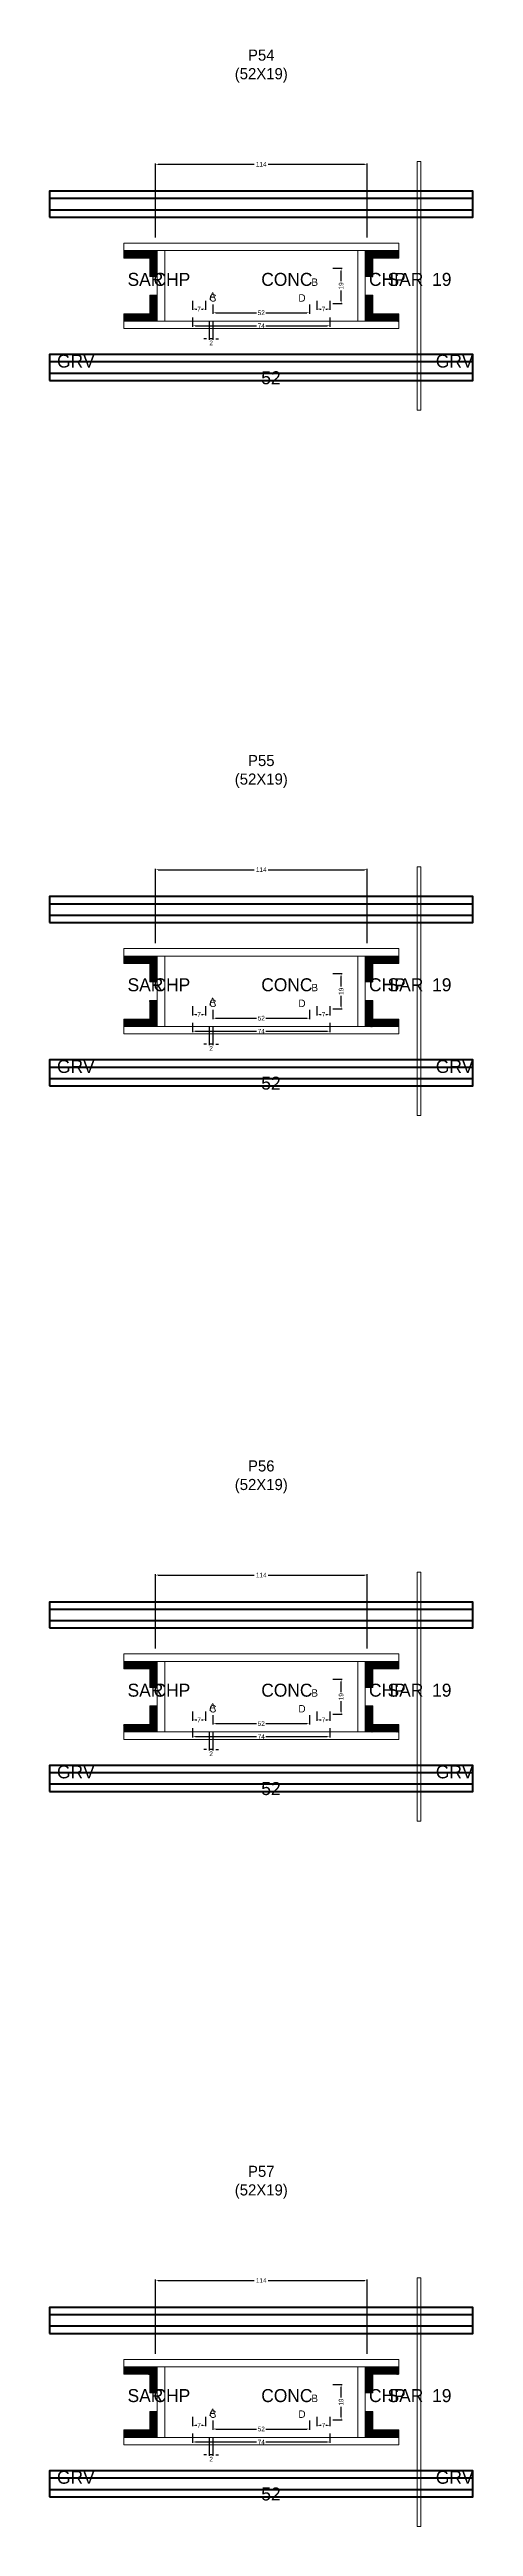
# Model space of a CAD drawing. Header units: centimetres. Extents: x -10500 to 4105, y -36866 to 295.
# Drawn here: x -114 to 114, y -21207 to -19873 of the extents above; entities that cross this region are included whole.
import ezdxf

# ---------------------------------------------------------------- set-up
doc = ezdxf.new("R2010")
doc.units = ezdxf.units.CM
for name, color, linetype in [('COTA', 241, 'Continuous'), ('GRAVATA', 224, 'Continuous'), ('Hachura', 251, 'Continuous'), ('NOMENCLATURA', 7, 'Continuous'), ('SARRAFO', 251, 'Continuous'), ('Texto Seção', 7, 'Continuous')]:
    doc.layers.add(name, color=color, linetype=linetype)
doc.dimstyles.new('cotax2', dxfattribs={"dimtxt": 2.5, "dimasz": 1.5, "dimexe": 0.5, "dimexo": 0.5, "dimgap": 0.5, "dimtad": 1, "dimcen": 2.5, "dimazin": 3, "dimtfac": 1, "dimtmove": 0, "dimatfit": 3})

msp = doc.modelspace()

# ---------------------------------------------------------------- texts
at = {"layer": 'NOMENCLATURA'}
for s, p in [('B', (27, -20000)), ('A', (-28, -20007.5)), ('C', (-28, -20008.5)), ('D', (20, -20008.5)), ('A', (-28, -20387.5)), ('C', (-28, -20388.5)), ('D', (20, -20388.5)), ('B', (27, -20380)), ('B', (27, -20760)), ('A', (-28, -20767.5)), ('C', (-28, -20768.5)), ('D', (20, -20768.5)), ('A', (-28, -21147.5)), ('C', (-28, -21148.5)), ('D', (20, -21148.5)), ('B', (27, -21140))]:
    msp.add_text(s, height=4, dxfattribs=at).set_placement(p)
at = {"layer": 'NOMENCLATURA', "char_height": 6, "attachment_point": 8}
for s, insert in [('P54\\P(52X19)', (0, -19890.5)), ('P55\\P(52X19)', (0, -20270.5)), ('P56\\P(52X19)', (0, -20650.5)), ('P57\\P(52X19)', (0, -21030.5))]:
    msp.add_mtext(s, dxfattribs=dict(at, insert=insert))
at = {"layer": 'Texto Seção'}
for s, p in [('SAR', (-72, -20000)), ('CHP', (-58, -20000)), ('CONC', (0, -20000)), ('CHP', (58, -20000)), ('SAR', (68, -20000)), ('19', (92, -20000)), ('GRV', (-110, -20044)), ('GRV', (94, -20044)), ('52', (0, -20053)), ('SAR', (-72, -20380)), ('CHP', (-58, -20380)), ('CONC', (0, -20380)), ('CHP', (58, -20380)), ('SAR', (68, -20380)), ('19', (92, -20380)), ('GRV', (-110, -20424)), ('52', (0, -20433)), ('GRV', (94, -20424)), ('SAR', (-72, -20760)), ('CHP', (-58, -20760)), ('CONC', (0, -20760)), ('CHP', (58, -20760)), ('SAR', (68, -20760)), ('19', (92, -20760)), ('GRV', (-110, -20804)), ('GRV', (94, -20804)), ('52', (0, -20813)), ('SAR', (-72, -21140)), ('CHP', (-58, -21140)), ('CONC', (0, -21140)), ('CHP', (58, -21140)), ('SAR', (68, -21140)), ('19', (92, -21140)), ('GRV', (-110, -21184)), ('52', (0, -21193)), ('GRV', (94, -21184))]:
    msp.add_text(s, height=7, dxfattribs=at).set_placement(p)

# ---------------------------------------------------------------- blocks, each defined once
blk = doc.blocks.new('_CLOSEDFILLED')
at = {"color": 0, "linetype": 'BYBLOCK'}
blk.add_solid([(-1, 0.16), (0, 0), (-1, -0.16)], dxfattribs=at)
blk = doc.blocks.new('*D1470')
for p, q in [((-37, -21157), (-37, -21162)), ((-35.5, -21161.5), (-2.5, -21161.5)), ((2.5, -21161.5), (35.5, -21161.5)), ((37, -21157), (37, -21162))]:
    blk.add_line(p, q)
at = {"layer": 'Defpoints'}
for p in [(-37, -21156.5), (-37, -21161.5), (37, -21156.5)]:
    blk.add_point(p, dxfattribs=at)
at = {"layer": 'COTA', "xscale": 1.5, "yscale": 1.5, "rotation": 180}
blk.add_blockref('_CLOSEDFILLED', (-37, -21161.5), dxfattribs=at)
at = {"layer": 'COTA', "xscale": 1.5, "yscale": 1.5}
blk.add_blockref('_CLOSEDFILLED', (37, -21161.5), dxfattribs=at)
at = {"layer": 'COTA', "insert": (0, -21161.5), "char_height": 2.5, "attachment_point": 5}
blk.add_mtext('74', dxfattribs=at)
blk = doc.blocks.new('*D1471')
for p, q in [((-26, -21150), (-26, -21155)), ((-24.5, -21154.5), (-2.5, -21154.5)), ((2.5, -21154.5), (24.5, -21154.5)), ((26, -21150), (26, -21155))]:
    blk.add_line(p, q)
at = {"layer": 'Defpoints'}
for p in [(-26, -21149.5), (-26, -21154.5), (26, -21149.5)]:
    blk.add_point(p, dxfattribs=at)
at = {"layer": 'COTA', "xscale": 1.5, "yscale": 1.5, "rotation": 180}
blk.add_blockref('_CLOSEDFILLED', (-26, -21154.5), dxfattribs=at)
at = {"layer": 'COTA', "xscale": 1.5, "yscale": 1.5}
blk.add_blockref('_CLOSEDFILLED', (26, -21154.5), dxfattribs=at)
at = {"layer": 'COTA', "insert": (0, -21154.5), "char_height": 2.5, "attachment_point": 5}
blk.add_mtext('52', dxfattribs=at)
blk = doc.blocks.new('*D1472')
for p, q in [((38.5, -21130.5), (43.5, -21130.5)), ((43, -21137.5), (43, -21132)), ((43, -21148), (43, -21142.5)), ((38.5, -21149.5), (43.5, -21149.5))]:
    blk.add_line(p, q)
at = {"layer": 'Defpoints'}
for p in [(38, -21130.5), (38, -21149.5), (43, -21149.5)]:
    blk.add_point(p, dxfattribs=at)
at = {"layer": 'COTA', "xscale": 1.5, "yscale": 1.5}
for p, rotation in [((43, -21130.5), 90), ((43, -21149.5), 270)]:
    blk.add_blockref('_CLOSEDFILLED', p, dxfattribs=dict(at, rotation=rotation))
at = {"layer": 'COTA', "insert": (43, -21140), "char_height": 2.5, "attachment_point": 5, "rotation": 90}
blk.add_mtext('19', dxfattribs=at)
blk = doc.blocks.new('*D1473')
for p, q in [((-37, -21148), (-37, -21153)), ((-30, -21148), (-30, -21153)), ((-35.5, -21152.5), (-34.75, -21152.5)), ((-32.25, -21152.5), (-31.5, -21152.5))]:
    blk.add_line(p, q)
at = {"layer": 'Defpoints'}
for p in [(-37, -21147.5), (-30, -21147.5), (-37, -21152.5)]:
    blk.add_point(p, dxfattribs=at)
at = {"layer": 'COTA', "xscale": 1.5, "yscale": 1.5, "rotation": 180}
blk.add_blockref('_CLOSEDFILLED', (-37, -21152.5), dxfattribs=at)
at = {"layer": 'COTA', "xscale": 1.5, "yscale": 1.5}
blk.add_blockref('_CLOSEDFILLED', (-30, -21152.5), dxfattribs=at)
at = {"layer": 'COTA', "insert": (-33.5, -21152.5), "char_height": 2.5, "attachment_point": 5}
blk.add_mtext('7', dxfattribs=at)
blk = doc.blocks.new('*D1474')
for p, q in [((30, -21148), (30, -21153)), ((37, -21148), (37, -21153)), ((31.5, -21152.5), (32.25, -21152.5)), ((34.75, -21152.5), (35.5, -21152.5))]:
    blk.add_line(p, q)
at = {"layer": 'Defpoints'}
for p in [(30, -21147.5), (37, -21147.5), (30, -21152.5)]:
    blk.add_point(p, dxfattribs=at)
at = {"layer": 'COTA', "xscale": 1.5, "yscale": 1.5, "rotation": 180}
blk.add_blockref('_CLOSEDFILLED', (30, -21152.5), dxfattribs=at)
at = {"layer": 'COTA', "xscale": 1.5, "yscale": 1.5}
blk.add_blockref('_CLOSEDFILLED', (37, -21152.5), dxfattribs=at)
at = {"layer": 'COTA', "insert": (33.5, -21152.5), "char_height": 2.5, "attachment_point": 5}
blk.add_mtext('7', dxfattribs=at)
blk = doc.blocks.new('*D1475')
for p, q in [((-57, -21114), (-57, -21074)), ((-55.5, -21074.5), (-3.75, -21074.5)), ((3.75, -21074.5), (55.5, -21074.5)), ((57, -21114), (57, -21074))]:
    blk.add_line(p, q)
at = {"layer": 'Defpoints'}
for p in [(-57, -21074.5), (-57, -21114.5), (57, -21114.5)]:
    blk.add_point(p, dxfattribs=at)
at = {"layer": 'COTA', "xscale": 1.5, "yscale": 1.5, "rotation": 180}
blk.add_blockref('_CLOSEDFILLED', (-57, -21074.5), dxfattribs=at)
at = {"layer": 'COTA', "xscale": 1.5, "yscale": 1.5}
blk.add_blockref('_CLOSEDFILLED', (57, -21074.5), dxfattribs=at)
at = {"layer": 'COTA', "insert": (0, -21074.5), "char_height": 2.5, "attachment_point": 5}
blk.add_mtext('114', dxfattribs=at)
blk = doc.blocks.new('*D1444')
for p, q in [((-37, -20777), (-37, -20782)), ((-35.5, -20781.5), (-2.5, -20781.5)), ((2.5, -20781.5), (35.5, -20781.5)), ((37, -20777), (37, -20782))]:
    blk.add_line(p, q)
at = {"layer": 'Defpoints'}
for p in [(-37, -20776.5), (-37, -20781.5), (37, -20776.5)]:
    blk.add_point(p, dxfattribs=at)
at = {"layer": 'COTA', "xscale": 1.5, "yscale": 1.5, "rotation": 180}
blk.add_blockref('_CLOSEDFILLED', (-37, -20781.5), dxfattribs=at)
at = {"layer": 'COTA', "xscale": 1.5, "yscale": 1.5}
blk.add_blockref('_CLOSEDFILLED', (37, -20781.5), dxfattribs=at)
at = {"layer": 'COTA', "insert": (0, -20781.5), "char_height": 2.5, "attachment_point": 5}
blk.add_mtext('74', dxfattribs=at)
blk = doc.blocks.new('*D1445')
for p, q in [((-26, -20770), (-26, -20775)), ((-24.5, -20774.5), (-2.5, -20774.5)), ((2.5, -20774.5), (24.5, -20774.5)), ((26, -20770), (26, -20775))]:
    blk.add_line(p, q)
at = {"layer": 'Defpoints'}
for p in [(-26, -20769.5), (-26, -20774.5), (26, -20769.5)]:
    blk.add_point(p, dxfattribs=at)
at = {"layer": 'COTA', "xscale": 1.5, "yscale": 1.5, "rotation": 180}
blk.add_blockref('_CLOSEDFILLED', (-26, -20774.5), dxfattribs=at)
at = {"layer": 'COTA', "xscale": 1.5, "yscale": 1.5}
blk.add_blockref('_CLOSEDFILLED', (26, -20774.5), dxfattribs=at)
at = {"layer": 'COTA', "insert": (0, -20774.5), "char_height": 2.5, "attachment_point": 5}
blk.add_mtext('52', dxfattribs=at)
blk = doc.blocks.new('*D1446')
for p, q in [((38.5, -20750.5), (43.5, -20750.5)), ((43, -20757.5), (43, -20752)), ((38.5, -20769.5), (43.5, -20769.5)), ((43, -20768), (43, -20762.5))]:
    blk.add_line(p, q)
at = {"layer": 'Defpoints'}
for p in [(38, -20750.5), (38, -20769.5), (43, -20769.5)]:
    blk.add_point(p, dxfattribs=at)
at = {"layer": 'COTA', "xscale": 1.5, "yscale": 1.5}
for p, rotation in [((43, -20750.5), 90), ((43, -20769.5), 270)]:
    blk.add_blockref('_CLOSEDFILLED', p, dxfattribs=dict(at, rotation=rotation))
at = {"layer": 'COTA', "insert": (43, -20760), "char_height": 2.5, "attachment_point": 5, "rotation": 90}
blk.add_mtext('19', dxfattribs=at)
blk = doc.blocks.new('*D1447')
for p, q in [((-37, -20768), (-37, -20773)), ((-35.5, -20772.5), (-34.75, -20772.5)), ((-32.25, -20772.5), (-31.5, -20772.5)), ((-30, -20768), (-30, -20773))]:
    blk.add_line(p, q)
at = {"layer": 'Defpoints'}
for p in [(-37, -20767.5), (-37, -20772.5), (-30, -20767.5)]:
    blk.add_point(p, dxfattribs=at)
at = {"layer": 'COTA', "xscale": 1.5, "yscale": 1.5, "rotation": 180}
blk.add_blockref('_CLOSEDFILLED', (-37, -20772.5), dxfattribs=at)
at = {"layer": 'COTA', "xscale": 1.5, "yscale": 1.5}
blk.add_blockref('_CLOSEDFILLED', (-30, -20772.5), dxfattribs=at)
at = {"layer": 'COTA', "insert": (-33.5, -20772.5), "char_height": 2.5, "attachment_point": 5}
blk.add_mtext('7', dxfattribs=at)
blk = doc.blocks.new('*D1448')
for p, q in [((30, -20768), (30, -20773)), ((31.5, -20772.5), (32.25, -20772.5)), ((34.75, -20772.5), (35.5, -20772.5)), ((37, -20768), (37, -20773))]:
    blk.add_line(p, q)
at = {"layer": 'Defpoints'}
for p in [(30, -20767.5), (30, -20772.5), (37, -20767.5)]:
    blk.add_point(p, dxfattribs=at)
at = {"layer": 'COTA', "xscale": 1.5, "yscale": 1.5, "rotation": 180}
blk.add_blockref('_CLOSEDFILLED', (30, -20772.5), dxfattribs=at)
at = {"layer": 'COTA', "xscale": 1.5, "yscale": 1.5}
blk.add_blockref('_CLOSEDFILLED', (37, -20772.5), dxfattribs=at)
at = {"layer": 'COTA', "insert": (33.5, -20772.5), "char_height": 2.5, "attachment_point": 5}
blk.add_mtext('7', dxfattribs=at)
blk = doc.blocks.new('*D1449')
for p, q in [((-57, -20734), (-57, -20694)), ((-55.5, -20694.5), (-3.75, -20694.5)), ((3.75, -20694.5), (55.5, -20694.5)), ((57, -20734), (57, -20694))]:
    blk.add_line(p, q)
at = {"layer": 'Defpoints'}
for p in [(-57, -20694.5), (-57, -20734.5), (57, -20734.5)]:
    blk.add_point(p, dxfattribs=at)
at = {"layer": 'COTA', "xscale": 1.5, "yscale": 1.5, "rotation": 180}
blk.add_blockref('_CLOSEDFILLED', (-57, -20694.5), dxfattribs=at)
at = {"layer": 'COTA', "xscale": 1.5, "yscale": 1.5}
blk.add_blockref('_CLOSEDFILLED', (57, -20694.5), dxfattribs=at)
at = {"layer": 'COTA', "insert": (0, -20694.5), "char_height": 2.5, "attachment_point": 5}
blk.add_mtext('114', dxfattribs=at)
blk = doc.blocks.new('*D1418')
for p, q in [((-37, -20397), (-37, -20402)), ((-35.5, -20401.5), (-2.5, -20401.5)), ((2.5, -20401.5), (35.5, -20401.5)), ((37, -20397), (37, -20402))]:
    blk.add_line(p, q)
at = {"layer": 'Defpoints'}
for p in [(-37, -20396.5), (-37, -20401.5), (37, -20396.5)]:
    blk.add_point(p, dxfattribs=at)
at = {"layer": 'COTA', "xscale": 1.5, "yscale": 1.5, "rotation": 180}
blk.add_blockref('_CLOSEDFILLED', (-37, -20401.5), dxfattribs=at)
at = {"layer": 'COTA', "xscale": 1.5, "yscale": 1.5}
blk.add_blockref('_CLOSEDFILLED', (37, -20401.5), dxfattribs=at)
at = {"layer": 'COTA', "insert": (0, -20401.5), "char_height": 2.5, "attachment_point": 5}
blk.add_mtext('74', dxfattribs=at)
blk = doc.blocks.new('*D1419')
for p, q in [((-26, -20390), (-26, -20395)), ((-24.5, -20394.5), (-2.5, -20394.5)), ((2.5, -20394.5), (24.5, -20394.5)), ((26, -20390), (26, -20395))]:
    blk.add_line(p, q)
at = {"layer": 'Defpoints'}
for p in [(-26, -20389.5), (-26, -20394.5), (26, -20389.5)]:
    blk.add_point(p, dxfattribs=at)
at = {"layer": 'COTA', "xscale": 1.5, "yscale": 1.5, "rotation": 180}
blk.add_blockref('_CLOSEDFILLED', (-26, -20394.5), dxfattribs=at)
at = {"layer": 'COTA', "xscale": 1.5, "yscale": 1.5}
blk.add_blockref('_CLOSEDFILLED', (26, -20394.5), dxfattribs=at)
at = {"layer": 'COTA', "insert": (0, -20394.5), "char_height": 2.5, "attachment_point": 5}
blk.add_mtext('52', dxfattribs=at)
blk = doc.blocks.new('*D1420')
for p, q in [((38.5, -20370.5), (43.5, -20370.5)), ((43, -20377.5), (43, -20372)), ((43, -20388), (43, -20382.5)), ((38.5, -20389.5), (43.5, -20389.5))]:
    blk.add_line(p, q)
at = {"layer": 'Defpoints'}
for p in [(38, -20370.5), (38, -20389.5), (43, -20389.5)]:
    blk.add_point(p, dxfattribs=at)
at = {"layer": 'COTA', "xscale": 1.5, "yscale": 1.5}
for p, rotation in [((43, -20370.5), 90), ((43, -20389.5), 270)]:
    blk.add_blockref('_CLOSEDFILLED', p, dxfattribs=dict(at, rotation=rotation))
at = {"layer": 'COTA', "insert": (43, -20380), "char_height": 2.5, "attachment_point": 5, "rotation": 90}
blk.add_mtext('19', dxfattribs=at)
blk = doc.blocks.new('*D1421')
for p, q in [((-37, -20388), (-37, -20393)), ((-30, -20388), (-30, -20393)), ((-35.5, -20392.5), (-34.75, -20392.5)), ((-32.25, -20392.5), (-31.5, -20392.5))]:
    blk.add_line(p, q)
at = {"layer": 'Defpoints'}
for p in [(-37, -20387.5), (-30, -20387.5), (-37, -20392.5)]:
    blk.add_point(p, dxfattribs=at)
at = {"layer": 'COTA', "xscale": 1.5, "yscale": 1.5, "rotation": 180}
blk.add_blockref('_CLOSEDFILLED', (-37, -20392.5), dxfattribs=at)
at = {"layer": 'COTA', "xscale": 1.5, "yscale": 1.5}
blk.add_blockref('_CLOSEDFILLED', (-30, -20392.5), dxfattribs=at)
at = {"layer": 'COTA', "insert": (-33.5, -20392.5), "char_height": 2.5, "attachment_point": 5}
blk.add_mtext('7', dxfattribs=at)
blk = doc.blocks.new('*D1422')
for p, q in [((30, -20388), (30, -20393)), ((37, -20388), (37, -20393)), ((31.5, -20392.5), (32.25, -20392.5)), ((34.75, -20392.5), (35.5, -20392.5))]:
    blk.add_line(p, q)
at = {"layer": 'Defpoints'}
for p in [(30, -20387.5), (37, -20387.5), (30, -20392.5)]:
    blk.add_point(p, dxfattribs=at)
at = {"layer": 'COTA', "xscale": 1.5, "yscale": 1.5, "rotation": 180}
blk.add_blockref('_CLOSEDFILLED', (30, -20392.5), dxfattribs=at)
at = {"layer": 'COTA', "xscale": 1.5, "yscale": 1.5}
blk.add_blockref('_CLOSEDFILLED', (37, -20392.5), dxfattribs=at)
at = {"layer": 'COTA', "insert": (33.5, -20392.5), "char_height": 2.5, "attachment_point": 5}
blk.add_mtext('7', dxfattribs=at)
blk = doc.blocks.new('*D1423')
for p, q in [((-57, -20354), (-57, -20314)), ((-55.5, -20314.5), (-3.75, -20314.5)), ((3.75, -20314.5), (55.5, -20314.5)), ((57, -20354), (57, -20314))]:
    blk.add_line(p, q)
at = {"layer": 'Defpoints'}
for p in [(-57, -20314.5), (-57, -20354.5), (57, -20354.5)]:
    blk.add_point(p, dxfattribs=at)
at = {"layer": 'COTA', "xscale": 1.5, "yscale": 1.5, "rotation": 180}
blk.add_blockref('_CLOSEDFILLED', (-57, -20314.5), dxfattribs=at)
at = {"layer": 'COTA', "xscale": 1.5, "yscale": 1.5}
blk.add_blockref('_CLOSEDFILLED', (57, -20314.5), dxfattribs=at)
at = {"layer": 'COTA', "insert": (0, -20314.5), "char_height": 2.5, "attachment_point": 5}
blk.add_mtext('114', dxfattribs=at)
blk = doc.blocks.new('*D1392')
for p, q in [((-37, -20017), (-37, -20022)), ((-35.5, -20021.5), (-2.5, -20021.5)), ((2.5, -20021.5), (35.5, -20021.5)), ((37, -20017), (37, -20022))]:
    blk.add_line(p, q)
at = {"layer": 'Defpoints'}
for p in [(-37, -20016.5), (-37, -20021.5), (37, -20016.5)]:
    blk.add_point(p, dxfattribs=at)
at = {"layer": 'COTA', "xscale": 1.5, "yscale": 1.5, "rotation": 180}
blk.add_blockref('_CLOSEDFILLED', (-37, -20021.5), dxfattribs=at)
at = {"layer": 'COTA', "xscale": 1.5, "yscale": 1.5}
blk.add_blockref('_CLOSEDFILLED', (37, -20021.5), dxfattribs=at)
at = {"layer": 'COTA', "insert": (0, -20021.5), "char_height": 2.5, "attachment_point": 5}
blk.add_mtext('74', dxfattribs=at)
blk = doc.blocks.new('*D1393')
for p, q in [((-26, -20010), (-26, -20015)), ((-24.5, -20014.5), (-2.5, -20014.5)), ((2.5, -20014.5), (24.5, -20014.5)), ((26, -20010), (26, -20015))]:
    blk.add_line(p, q)
at = {"layer": 'Defpoints'}
for p in [(-26, -20009.5), (-26, -20014.5), (26, -20009.5)]:
    blk.add_point(p, dxfattribs=at)
at = {"layer": 'COTA', "xscale": 1.5, "yscale": 1.5, "rotation": 180}
blk.add_blockref('_CLOSEDFILLED', (-26, -20014.5), dxfattribs=at)
at = {"layer": 'COTA', "xscale": 1.5, "yscale": 1.5}
blk.add_blockref('_CLOSEDFILLED', (26, -20014.5), dxfattribs=at)
at = {"layer": 'COTA', "insert": (0, -20014.5), "char_height": 2.5, "attachment_point": 5}
blk.add_mtext('52', dxfattribs=at)
blk = doc.blocks.new('*D1394')
for p, q in [((38.5, -19990.5), (43.5, -19990.5)), ((43, -19997.5), (43, -19992)), ((38.5, -20009.5), (43.5, -20009.5)), ((43, -20008), (43, -20002.5))]:
    blk.add_line(p, q)
at = {"layer": 'Defpoints'}
for p in [(38, -19990.5), (38, -20009.5), (43, -20009.5)]:
    blk.add_point(p, dxfattribs=at)
at = {"layer": 'COTA', "xscale": 1.5, "yscale": 1.5}
for p, rotation in [((43, -19990.5), 90), ((43, -20009.5), 270)]:
    blk.add_blockref('_CLOSEDFILLED', p, dxfattribs=dict(at, rotation=rotation))
at = {"layer": 'COTA', "insert": (43, -20000), "char_height": 2.5, "attachment_point": 5, "rotation": 90}
blk.add_mtext('19', dxfattribs=at)
blk = doc.blocks.new('*D1395')
for p, q in [((-37, -20008), (-37, -20013)), ((-35.5, -20012.5), (-34.75, -20012.5)), ((-32.25, -20012.5), (-31.5, -20012.5)), ((-30, -20008), (-30, -20013))]:
    blk.add_line(p, q)
at = {"layer": 'Defpoints'}
for p in [(-37, -20007.5), (-37, -20012.5), (-30, -20007.5)]:
    blk.add_point(p, dxfattribs=at)
at = {"layer": 'COTA', "xscale": 1.5, "yscale": 1.5, "rotation": 180}
blk.add_blockref('_CLOSEDFILLED', (-37, -20012.5), dxfattribs=at)
at = {"layer": 'COTA', "xscale": 1.5, "yscale": 1.5}
blk.add_blockref('_CLOSEDFILLED', (-30, -20012.5), dxfattribs=at)
at = {"layer": 'COTA', "insert": (-33.5, -20012.5), "char_height": 2.5, "attachment_point": 5}
blk.add_mtext('7', dxfattribs=at)
blk = doc.blocks.new('*D1396')
for p, q in [((30, -20008), (30, -20013)), ((31.5, -20012.5), (32.25, -20012.5)), ((34.75, -20012.5), (35.5, -20012.5)), ((37, -20008), (37, -20013))]:
    blk.add_line(p, q)
at = {"layer": 'Defpoints'}
for p in [(30, -20007.5), (30, -20012.5), (37, -20007.5)]:
    blk.add_point(p, dxfattribs=at)
at = {"layer": 'COTA', "xscale": 1.5, "yscale": 1.5, "rotation": 180}
blk.add_blockref('_CLOSEDFILLED', (30, -20012.5), dxfattribs=at)
at = {"layer": 'COTA', "xscale": 1.5, "yscale": 1.5}
blk.add_blockref('_CLOSEDFILLED', (37, -20012.5), dxfattribs=at)
at = {"layer": 'COTA', "insert": (33.5, -20012.5), "char_height": 2.5, "attachment_point": 5}
blk.add_mtext('7', dxfattribs=at)
blk = doc.blocks.new('*D1397')
for p, q in [((-57, -19974), (-57, -19934)), ((-55.5, -19934.5), (-3.75, -19934.5)), ((3.75, -19934.5), (55.5, -19934.5)), ((57, -19974), (57, -19934))]:
    blk.add_line(p, q)
at = {"layer": 'Defpoints'}
for p in [(-57, -19934.5), (-57, -19974.5), (57, -19974.5)]:
    blk.add_point(p, dxfattribs=at)
at = {"layer": 'COTA', "xscale": 1.5, "yscale": 1.5, "rotation": 180}
blk.add_blockref('_CLOSEDFILLED', (-57, -19934.5), dxfattribs=at)
at = {"layer": 'COTA', "xscale": 1.5, "yscale": 1.5}
blk.add_blockref('_CLOSEDFILLED', (57, -19934.5), dxfattribs=at)
at = {"layer": 'COTA', "insert": (0, -19934.5), "char_height": 2.5, "attachment_point": 5}
blk.add_mtext('114', dxfattribs=at)

# ---------------------------------------------------------------- dimensions: what is measured, and where the dimension line sits
at = {"layer": 'COTA'}
for base, p1, p2, picture, middle in [((-57, -19934.5), (-57, -19974.5), (57, -19974.5), '*D1397', (0, -19934.5)), ((-37, -20012.5), (-37, -20007.5), (-30, -20007.5), '*D1395', (-33.5, -20012.5)), ((-26, -20014.5), (-26, -20009.5), (26, -20009.5), '*D1393', (0, -20014.5)), ((30, -20012.5), (30, -20007.5), (37, -20007.5), '*D1396', (33.5, -20012.5)), ((-37, -20021.5), (-37, -20016.5), (37, -20016.5), '*D1392', (0, -20021.5)), ((-57, -20314.5), (-57, -20354.5), (57, -20354.5), '*D1423', (0, -20314.5)), ((-37, -20392.5), (-37, -20387.5), (-30, -20387.5), '*D1421', (-33.5, -20392.5)), ((30, -20392.5), (30, -20387.5), (37, -20387.5), '*D1422', (33.5, -20392.5)), ((-37, -20401.5), (-37, -20396.5), (37, -20396.5), '*D1418', (0, -20401.5)), ((-26, -20394.5), (-26, -20389.5), (26, -20389.5), '*D1419', (0, -20394.5)), ((-57, -20694.5), (-57, -20734.5), (57, -20734.5), '*D1449', (0, -20694.5)), ((-37, -20772.5), (-37, -20767.5), (-30, -20767.5), '*D1447', (-33.5, -20772.5)), ((-26, -20774.5), (-26, -20769.5), (26, -20769.5), '*D1445', (0, -20774.5)), ((30, -20772.5), (30, -20767.5), (37, -20767.5), '*D1448', (33.5, -20772.5)), ((-37, -20781.5), (-37, -20776.5), (37, -20776.5), '*D1444', (0, -20781.5)), ((-57, -21074.5), (-57, -21114.5), (57, -21114.5), '*D1475', (0, -21074.5)), ((-37, -21152.5), (-37, -21147.5), (-30, -21147.5), '*D1473', (-33.5, -21152.5)), ((30, -21152.5), (30, -21147.5), (37, -21147.5), '*D1474', (33.5, -21152.5)), ((-37, -21161.5), (-37, -21156.5), (37, -21156.5), '*D1470', (0, -21161.5)), ((-26, -21154.5), (-26, -21149.5), (26, -21149.5), '*D1471', (0, -21154.5))]:
    dim = msp.add_linear_dim(base=base, p1=p1, p2=p2, dimstyle='cotax2', dxfattribs=at)
    dim.commit()
    dim.dimension.update_dxf_attribs({"geometry": picture, "text_midpoint": middle})
for base, p1, p2, picture, middle in [((43, -20009.5), (38, -20009.5), (38, -19990.5), '*D1394', (43, -20000)), ((43, -20389.5), (38, -20389.5), (38, -20370.5), '*D1420', (43, -20380)), ((43, -20769.5), (38, -20769.5), (38, -20750.5), '*D1446', (43, -20760)), ((43, -21149.5), (38, -21149.5), (38, -21130.5), '*D1472', (43, -21140))]:
    dim = msp.add_linear_dim(base=base, p1=p1, p2=p2, angle=90, dimstyle='cotax2', dxfattribs=at)
    dim.commit()
    dim.dimension.update_dxf_attribs({"geometry": picture, "text_midpoint": middle})
for base, p1, p2 in [((-26, -20028.5), (-26, -20018.5), (-28, -20018.5)), ((-26, -20408.5), (-26, -20398.5), (-28, -20398.5)), ((-26, -20788.5), (-26, -20778.5), (-28, -20778.5)), ((-26, -21168.5), (-26, -21158.5), (-28, -21158.5))]:
    msp.add_linear_dim(base=base, p1=p1, p2=p2, dimstyle='cotax2', dxfattribs=at).render()

# ---------------------------------------------------------------- hatches: boundary and pattern name
at = {"layer": 'SARRAFO'}
h = msp.add_hatch(dxfattribs=at)
h.set_pattern_fill('SOLID', scale=2)
h.paths.add_polyline_path([(-74, -19985), (-60, -19985), (-60, -19981), (-74, -19981)])
h = msp.add_hatch(dxfattribs=at)
h.set_pattern_fill('SOLID', scale=2)
h.paths.add_polyline_path([(-60, -19995), (-56, -19995), (-56, -19981), (-60, -19981)])
h = msp.add_hatch(dxfattribs=at)
h.set_pattern_fill('SOLID', scale=2)
h.paths.add_polyline_path([(56, -19995), (60, -19995), (60, -19981), (56, -19981)])
h = msp.add_hatch(dxfattribs=at)
h.set_pattern_fill('SOLID', scale=2)
h.paths.add_polyline_path([(60, -19985), (74, -19985), (74, -19981), (60, -19981)])
h = msp.add_hatch(dxfattribs=at)
h.set_pattern_fill('SOLID', scale=2)
h.paths.add_polyline_path([(-60, -20019), (-56, -20019), (-56, -20005), (-60, -20005)])
h = msp.add_hatch(dxfattribs=at)
h.set_pattern_fill('SOLID', scale=2)
h.paths.add_polyline_path([(56, -20019), (60, -20019), (60, -20005), (56, -20005)])
h = msp.add_hatch(dxfattribs=at)
h.set_pattern_fill('SOLID', scale=2)
h.paths.add_polyline_path([(-74, -20019), (-60, -20019), (-60, -20015), (-74, -20015)])
h = msp.add_hatch(dxfattribs=at)
h.set_pattern_fill('SOLID', scale=2)
h.paths.add_polyline_path([(60, -20019), (74, -20019), (74, -20015), (60, -20015)])
h = msp.add_hatch(dxfattribs=at)
h.set_pattern_fill('SOLID', scale=2)
h.paths.add_polyline_path([(-74, -20365), (-60, -20365), (-60, -20361), (-74, -20361)])
h = msp.add_hatch(dxfattribs=at)
h.set_pattern_fill('SOLID', scale=2)
h.paths.add_polyline_path([(-60, -20375), (-56, -20375), (-56, -20361), (-60, -20361)])
h = msp.add_hatch(dxfattribs=at)
h.set_pattern_fill('SOLID', scale=2)
h.paths.add_polyline_path([(56, -20375), (60, -20375), (60, -20361), (56, -20361)])
h = msp.add_hatch(dxfattribs=at)
h.set_pattern_fill('SOLID', scale=2)
h.paths.add_polyline_path([(60, -20365), (74, -20365), (74, -20361), (60, -20361)])
h = msp.add_hatch(dxfattribs=at)
h.set_pattern_fill('SOLID', scale=2)
h.paths.add_polyline_path([(-60, -20399), (-56, -20399), (-56, -20385), (-60, -20385)])
h = msp.add_hatch(dxfattribs=at)
h.set_pattern_fill('SOLID', scale=2)
h.paths.add_polyline_path([(56, -20399), (60, -20399), (60, -20385), (56, -20385)])
h = msp.add_hatch(dxfattribs=at)
h.set_pattern_fill('SOLID', scale=2)
h.paths.add_polyline_path([(-74, -20399), (-60, -20399), (-60, -20395), (-74, -20395)])
h = msp.add_hatch(dxfattribs=at)
h.set_pattern_fill('SOLID', scale=2)
h.paths.add_polyline_path([(60, -20399), (74, -20399), (74, -20395), (60, -20395)])
h = msp.add_hatch(dxfattribs=at)
h.set_pattern_fill('SOLID', scale=2)
h.paths.add_polyline_path([(-74, -20745), (-60, -20745), (-60, -20741), (-74, -20741)])
h = msp.add_hatch(dxfattribs=at)
h.set_pattern_fill('SOLID', scale=2)
h.paths.add_polyline_path([(-60, -20755), (-56, -20755), (-56, -20741), (-60, -20741)])
h = msp.add_hatch(dxfattribs=at)
h.set_pattern_fill('SOLID', scale=2)
h.paths.add_polyline_path([(56, -20755), (60, -20755), (60, -20741), (56, -20741)])
h = msp.add_hatch(dxfattribs=at)
h.set_pattern_fill('SOLID', scale=2)
h.paths.add_polyline_path([(60, -20745), (74, -20745), (74, -20741), (60, -20741)])
h = msp.add_hatch(dxfattribs=at)
h.set_pattern_fill('SOLID', scale=2)
h.paths.add_polyline_path([(-74, -20779), (-60, -20779), (-60, -20775), (-74, -20775)])
h = msp.add_hatch(dxfattribs=at)
h.set_pattern_fill('SOLID', scale=2)
h.paths.add_polyline_path([(-60, -20779), (-56, -20779), (-56, -20765), (-60, -20765)])
h = msp.add_hatch(dxfattribs=at)
h.set_pattern_fill('SOLID', scale=2)
h.paths.add_polyline_path([(56, -20779), (60, -20779), (60, -20765), (56, -20765)])
h = msp.add_hatch(dxfattribs=at)
h.set_pattern_fill('SOLID', scale=2)
h.paths.add_polyline_path([(60, -20779), (74, -20779), (74, -20775), (60, -20775)])
h = msp.add_hatch(dxfattribs=at)
h.set_pattern_fill('SOLID', scale=2)
h.paths.add_polyline_path([(-74, -21125), (-60, -21125), (-60, -21121), (-74, -21121)])
h = msp.add_hatch(dxfattribs=at)
h.set_pattern_fill('SOLID', scale=2)
h.paths.add_polyline_path([(-60, -21135), (-56, -21135), (-56, -21121), (-60, -21121)])
h = msp.add_hatch(dxfattribs=at)
h.set_pattern_fill('SOLID', scale=2)
h.paths.add_polyline_path([(56, -21135), (60, -21135), (60, -21121), (56, -21121)])
h = msp.add_hatch(dxfattribs=at)
h.set_pattern_fill('SOLID', scale=2)
h.paths.add_polyline_path([(60, -21125), (74, -21125), (74, -21121), (60, -21121)])
h = msp.add_hatch(dxfattribs=at)
h.set_pattern_fill('SOLID', scale=2)
h.paths.add_polyline_path([(-60, -21159), (-56, -21159), (-56, -21145), (-60, -21145)])
h = msp.add_hatch(dxfattribs=at)
h.set_pattern_fill('SOLID', scale=2)
h.paths.add_polyline_path([(56, -21159), (60, -21159), (60, -21145), (56, -21145)])
h = msp.add_hatch(dxfattribs=at)
h.set_pattern_fill('SOLID', scale=2)
h.paths.add_polyline_path([(-74, -21159), (-60, -21159), (-60, -21155), (-74, -21155)])
h = msp.add_hatch(dxfattribs=at)
h.set_pattern_fill('SOLID', scale=2)
h.paths.add_polyline_path([(60, -21159), (74, -21159), (74, -21155), (60, -21155)])

# ---------------------------------------------------------------- linework, layer by layer
at = {"layer": 'GRAVATA', "lineweight": 50}
for points in [[(-114, -19963), (114, -19963), (114, -19949), (-114, -19949)], [(-114, -19959), (114, -19959), (114, -19953), (-114, -19953)], [(-114, -20051), (114, -20051), (114, -20037), (-114, -20037)], [(-114, -20047), (114, -20047), (114, -20041), (-114, -20041)], [(-114, -20343), (114, -20343), (114, -20329), (-114, -20329)], [(-114, -20339), (114, -20339), (114, -20333), (-114, -20333)], [(-114, -20431), (114, -20431), (114, -20417), (-114, -20417)], [(-114, -20427), (114, -20427), (114, -20421), (-114, -20421)], [(-114, -20723), (114, -20723), (114, -20709), (-114, -20709)], [(-114, -20719), (114, -20719), (114, -20713), (-114, -20713)], [(-114, -20811), (114, -20811), (114, -20797), (-114, -20797)], [(-114, -20807), (114, -20807), (114, -20801), (-114, -20801)], [(-114, -21103), (114, -21103), (114, -21089), (-114, -21089)], [(-114, -21099), (114, -21099), (114, -21093), (-114, -21093)], [(-114, -21191), (114, -21191), (114, -21177), (-114, -21177)], [(-114, -21187), (114, -21187), (114, -21181), (-114, -21181)]]:
    msp.add_lwpolyline(points, close=True, dxfattribs=at)
at = {"layer": 'Hachura', "lineweight": 13}
for points in [[(84, -20067), (86, -20067), (86, -19933), (84, -19933)], [(84, -20447), (86, -20447), (86, -20313), (84, -20313)], [(84, -20827), (86, -20827), (86, -20693), (84, -20693)], [(84, -21207), (86, -21207), (86, -21073), (84, -21073)]]:
    msp.add_lwpolyline(points, close=True, dxfattribs=at)
at = {"layer": 'Hachura', "lineweight": 18}
for points in [[(-74, -19981), (74, -19981), (74, -19977), (-74, -19977)], [(-56, -20019), (-52, -20019), (-52, -19981), (-56, -19981)], [(52, -20019), (56, -20019), (56, -19981), (52, -19981)], [(-74, -20023), (74, -20023), (74, -20019), (-74, -20019)], [(-74, -20361), (74, -20361), (74, -20357), (-74, -20357)], [(-56, -20399), (-52, -20399), (-52, -20361), (-56, -20361)], [(52, -20399), (56, -20399), (56, -20361), (52, -20361)], [(-74, -20403), (74, -20403), (74, -20399), (-74, -20399)], [(-74, -20741), (74, -20741), (74, -20737), (-74, -20737)], [(-56, -20779), (-52, -20779), (-52, -20741), (-56, -20741)], [(52, -20779), (56, -20779), (56, -20741), (52, -20741)], [(-74, -20783), (74, -20783), (74, -20779), (-74, -20779)], [(-74, -21121), (74, -21121), (74, -21117), (-74, -21117)], [(-56, -21159), (-52, -21159), (-52, -21121), (-56, -21121)], [(52, -21159), (56, -21159), (56, -21121), (52, -21121)], [(-74, -21163), (74, -21163), (74, -21159), (-74, -21159)]]:
    msp.add_lwpolyline(points, close=True, dxfattribs=at)
at = {"layer": 'SARRAFO', "lineweight": 13}
for points in [[(-74, -19985), (-60, -19985), (-60, -19981), (-74, -19981)], [(-60, -19995), (-56, -19995), (-56, -19981), (-60, -19981)], [(56, -19995), (60, -19995), (60, -19981), (56, -19981)], [(60, -19985), (74, -19985), (74, -19981), (60, -19981)], [(-60, -20019), (-56, -20019), (-56, -20005), (-60, -20005)], [(56, -20019), (60, -20019), (60, -20005), (56, -20005)], [(-74, -20019), (-60, -20019), (-60, -20015), (-74, -20015)], [(60, -20019), (74, -20019), (74, -20015), (60, -20015)], [(-74, -20365), (-60, -20365), (-60, -20361), (-74, -20361)], [(-60, -20375), (-56, -20375), (-56, -20361), (-60, -20361)], [(56, -20375), (60, -20375), (60, -20361), (56, -20361)], [(60, -20365), (74, -20365), (74, -20361), (60, -20361)], [(-60, -20399), (-56, -20399), (-56, -20385), (-60, -20385)], [(56, -20399), (60, -20399), (60, -20385), (56, -20385)], [(-74, -20399), (-60, -20399), (-60, -20395), (-74, -20395)], [(60, -20399), (74, -20399), (74, -20395), (60, -20395)], [(-74, -20745), (-60, -20745), (-60, -20741), (-74, -20741)], [(-60, -20755), (-56, -20755), (-56, -20741), (-60, -20741)], [(56, -20755), (60, -20755), (60, -20741), (56, -20741)], [(60, -20745), (74, -20745), (74, -20741), (60, -20741)], [(-74, -20779), (-60, -20779), (-60, -20775), (-74, -20775)], [(-60, -20779), (-56, -20779), (-56, -20765), (-60, -20765)], [(56, -20779), (60, -20779), (60, -20765), (56, -20765)], [(60, -20779), (74, -20779), (74, -20775), (60, -20775)], [(-74, -21125), (-60, -21125), (-60, -21121), (-74, -21121)], [(-60, -21135), (-56, -21135), (-56, -21121), (-60, -21121)], [(56, -21135), (60, -21135), (60, -21121), (56, -21121)], [(60, -21125), (74, -21125), (74, -21121), (60, -21121)], [(-60, -21159), (-56, -21159), (-56, -21145), (-60, -21145)], [(56, -21159), (60, -21159), (60, -21145), (56, -21145)], [(-74, -21159), (-60, -21159), (-60, -21155), (-74, -21155)], [(60, -21159), (74, -21159), (74, -21155), (60, -21155)]]:
    msp.add_lwpolyline(points, close=True, dxfattribs=at)

msp.set_redraw_order([(e.dxf.handle, doc.entitydb.next_handle()) for e in msp.query("TEXT MTEXT ATTDEF DIMENSION ARC_DIMENSION")])  # texts and dimensions are drawn at this point

doc.saveas('drawing.dxf')
